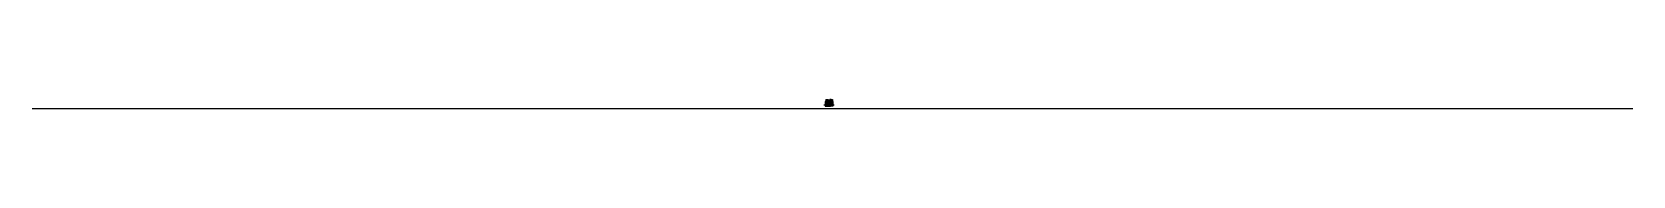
# Model space of a CAD drawing. Extents: x -17689 to 423279, y 41 to 241.
# Drawn here: x -17689 to 18052, y 41 to 241 of the extents above; entities outside this region: 1.
import ezdxf

# ---------------------------------------------------------------- set-up
doc = ezdxf.new("R2010")
doc.units = 0
doc.layers.add('Layer_2', color=7, linetype='CONTINUOUS')

msp = doc.modelspace()

# ---------------------------------------------------------------- linework, layer by layer
at = {"layer": 'Layer_2', "color": 5}
for points in [[(-17689.259416, 40.688509), (18051.677404, 40.688509)], [(-11.166255, 118.784216), (15.700569, 118.784216)], [(15.974712, 188.366424), (55.623077, 188.366424)], [(16.054259, 143.098065), (20.781969, 143.098065)], [(16.094139, 131.244016), (20.821849, 131.244016)], [(16.116353, 91.940537), (72.673663, 92.345477)], [(16.119789, 133.607516), (20.847499, 133.607516)], [(16.137489, 161.866445), (20.865199, 161.866445)], [(16.162909, 145.320085), (20.890619, 145.320085)], [(16.191829, 147.633535), (20.919539, 147.633535)], [(16.203019, 152.375895), (20.930729, 152.375895)], [(16.206279, 171.072385), (20.933989, 171.072385)], [(16.220349, 140.469026), (20.948059, 140.469026)], [(16.228439, 135.829516), (20.956149, 135.829516)], [(16.246139, 164.088455), (20.973849, 164.088455)], [(16.257359, 138.142966), (20.985069, 138.142966)], [(16.275059, 166.401905), (21.002769, 166.401905)], [(16.300479, 149.855535), (21.028189, 149.855535)], [(16.303579, 159.237405), (21.031289, 159.237405)], [(16.311669, 154.597905), (21.039379, 154.597905)], [(16.314929, 173.294394), (21.042639, 173.294394)], [(16.335561, 127.882736), (72.812267, 128.287676)], [(16.340589, 156.911355), (21.068299, 156.911355)], [(16.343849, 175.607844), (21.071559, 175.607844)], [(16.383709, 168.623925), (21.111419, 168.623925)], [(16.972045, 181.369244), (16.972045, 178.477274)], [(30.799004, 219.498439), (18.929166, 190.243483), (18.929166, 190.243483)], [(18.929166, 190.243483), (54.142664, 190.243483)], [(20.423373, 181.369244), (20.423373, 178.477274)], [(21.068299, 156.382185), (46.678244, 156.382185)], [(21.601655, 181.369244), (21.601655, 178.477274)], [(25.052983, 181.369244), (25.052983, 178.477274)], [(26.231265, 181.369244), (26.231265, 178.477274)], [(29.238959, 170.143112), (29.238959, 158.557542), (40.679811, 158.487418)], [(29.682593, 181.369244), (29.682593, 178.477274)], [(29.70025, 237.779985), (55.134135, 237.779985)], [(30.781401, 191.709164), (46.907794, 191.709164)], [(30.799004, 219.498439), (54.396033, 219.498439)], [(30.860873, 181.369244), (30.860873, 178.477274)], [(34.312201, 181.369244), (34.312201, 178.477274)], [(35.490483, 181.369244), (35.490483, 178.477274)], [(38.941812, 181.369244), (38.941812, 178.477274)], [(40.120093, 181.369244), (40.120093, 178.477274)], [(40.679811, 170.098897), (40.679811, 158.487418)], [(43.571422, 181.369244), (43.571422, 178.477274)], [(44.749701, 181.369244), (44.749701, 178.477274)], [(46.391914, 142.568895), (51.119624, 142.568895)], [(46.431794, 130.714846), (51.159504, 130.714846)], [(46.457444, 133.078336), (51.185154, 133.078336)], [(46.475144, 161.337275), (51.202854, 161.337275)], [(46.500564, 144.790905), (51.228274, 144.790905)], [(46.529484, 147.104355), (51.257194, 147.104355)], [(46.540674, 151.846725), (51.268384, 151.846725)], [(46.543934, 170.543205), (51.271644, 170.543205)], [(46.558004, 139.939856), (51.285714, 139.939856)], [(46.566094, 135.300346), (51.293804, 135.300346)], [(46.583794, 163.559285), (51.311504, 163.559285)], [(46.595014, 137.613796), (51.322724, 137.613796)], [(46.612714, 165.872735), (51.340424, 165.872735)], [(46.638134, 149.326365), (51.365844, 149.326365)], [(46.641234, 158.708235), (51.368944, 158.708235)], [(46.649324, 154.068735), (51.377034, 154.068735)], [(46.652584, 172.765214), (51.380294, 172.765214)], [(46.678244, 156.382185), (51.405954, 156.382185)], [(46.681504, 175.078664), (51.409214, 175.078664)], [(46.721364, 168.094745), (51.449074, 168.094745)], [(46.790154, 177.300674), (51.517864, 177.300674)], [(48.201028, 181.369244), (48.201028, 178.477274)], [(49.37931, 181.369244), (49.37931, 178.477274)], [(52.061204, 156.353575), (156.069155, 156.353575)], [(52.830638, 181.369244), (52.830638, 178.477274)], [(53.662549, 146.484538), (53.662549, 130.52707), (65.009599, 130.430484)], [(53.723915, 169.104008), (53.723915, 156.532737), (66.399264, 156.456646)], [(54.00892, 181.369244), (54.00892, 178.477274)], [(54.490045, 219.498632), (54.151086, 190.276442)], [(54.238408, 168.635412), (54.238408, 157.049842), (65.67926, 156.979718)], [(54.788253, 146.087226), (54.788253, 131.889231), (64.008483, 131.803294)], [(55.710144, 195.932584), (85.990642, 195.932584)], [(55.962882, 240.957736), (86.782053, 240.957736)], [(57.460248, 181.369244), (57.460248, 178.477274)], [(58.638529, 181.369244), (58.638529, 178.477274)], [(62.089857, 181.369244), (62.089857, 178.477274)], [(63.268139, 181.369244), (63.268139, 178.477274)], [(64.008483, 146.033041), (64.008483, 131.803294)], [(65.009599, 146.423638), (65.009599, 130.430484)], [(65.67926, 168.591197), (65.67926, 156.979718)], [(66.399264, 169.056031), (66.399264, 156.456646)], [(66.719468, 181.369244), (66.719468, 178.477274)], [(67.897749, 181.369244), (67.897749, 178.477274)], [(70.294298, 146.655038), (70.294298, 130.69757), (81.641349, 130.600984)], [(71.176057, 169.108808), (71.176057, 156.537537), (83.851405, 156.461446)], [(71.349078, 181.369244), (71.349078, 178.477274)], [(71.419953, 146.257826), (71.419953, 132.059831), (80.640182, 131.973894)], [(71.881558, 168.575912), (71.881558, 156.990342), (83.322409, 156.920218)], [(72.527365, 181.369244), (72.527365, 178.477274)], [(72.673664, 92.345467), (134.664886, 92.345467)], [(72.812267, 128.287666), (134.715146, 128.287666)], [(75.978692, 181.369244), (75.978692, 178.477274)], [(77.156974, 181.369244), (77.156974, 178.477274)], [(80.608302, 181.369244), (80.608302, 178.477274)], [(80.640182, 146.203641), (80.640182, 131.973894)], [(81.641349, 146.594138), (81.641349, 130.600984)], [(81.786584, 181.369244), (81.786584, 178.477274)], [(83.322409, 168.531697), (83.322409, 156.920218)], [(83.851405, 169.060831), (83.851405, 156.461446)], [(85.237913, 181.369244), (85.237913, 178.477274)], [(85.796952, 188.307684), (119.717866, 188.307684)], [(86.416203, 181.369244), (86.416203, 178.477274)], [(88.587056, 169.081808), (88.587056, 156.510537), (101.262405, 156.434446)], [(88.716697, 146.398038), (88.716697, 130.44057), (100.063748, 130.343984)], [(89.292557, 168.548812), (89.292557, 156.963242), (100.733409, 156.893118)], [(89.842452, 146.000726), (89.842452, 131.802731), (99.062681, 131.716794)], [(89.867532, 181.369244), (89.867532, 178.477274)], [(91.045813, 181.369244), (91.045813, 178.477274)], [(94.497142, 181.369244), (94.497142, 178.477274)], [(95.675424, 181.369244), (95.675424, 178.477274)], [(97.127207, 237.51775), (109.889536, 237.51775)], [(98.276547, 209.177118), (98.276547, 208.309697)], [(98.354517, 203.957975), (98.354517, 203.056442)], [(99.062681, 145.946541), (99.062681, 131.716794)], [(99.126752, 181.369244), (99.126752, 178.477274)], [(100.063748, 146.337138), (100.063748, 130.343984)], [(100.305037, 181.369254), (100.305037, 178.477284)], [(100.733409, 168.504597), (100.733409, 156.893118)], [(101.262405, 169.033831), (101.262405, 156.434446)], [(103.756367, 181.369254), (103.756367, 178.477284)], [(104.934647, 181.369254), (104.934647, 178.477284)], [(105.736455, 169.044308), (105.736455, 156.473037), (118.411804, 156.396946)], [(106.166176, 202.768927), (106.166176, 209.435394), (106.882536, 209.435394)], [(107.023856, 205.751294), (107.023856, 202.768927), (106.166176, 202.768927)], [(106.441957, 168.511312), (106.441957, 156.925742), (117.882808, 156.855618)], [(107.023776, 208.636199), (107.023856, 206.55049)], [(107.023856, 206.55049), (107.062756, 206.55049)], [(107.177597, 146.350338), (107.177597, 130.39287), (118.524647, 130.296284)], [(108.861026, 204.138281), (109.168036, 202.768927), (108.271376, 202.768927), (108.013096, 203.918989)], [(108.303251, 145.953026), (108.303251, 131.755031), (117.523481, 131.669094)], [(108.385976, 181.369254), (108.385976, 178.477284)], [(109.564256, 181.369254), (109.564256, 178.477284)], [(113.015586, 181.369254), (113.015586, 178.477284)], [(114.193876, 181.369274), (114.193876, 178.477304)], [(117.523481, 145.898841), (117.523481, 131.669094)], [(117.645206, 181.369274), (117.645206, 178.477304)], [(117.882808, 168.467097), (117.882808, 156.855618)], [(118.411804, 168.996331), (118.411804, 156.396946)], [(118.524647, 146.289438), (118.524647, 130.296284)], [(118.823486, 181.369274), (118.823486, 178.477304)], [(120.315806, 195.936424), (151.006495, 195.936424)], [(151.773095, 240.957736), (121.707196, 240.957736)], [(122.274816, 181.369274), (122.274816, 178.477304)], [(123.147555, 169.071308), (123.147555, 156.500037), (135.822904, 156.423946)], [(123.453096, 181.369274), (123.453096, 178.477304)], [(123.853056, 168.538412), (123.853056, 156.952842), (135.293908, 156.882718)], [(125.600096, 146.436838), (125.600096, 130.47937), (136.947147, 130.382784)], [(126.725851, 146.039526), (126.725851, 131.841531), (135.94608, 131.755594)], [(126.904426, 181.369274), (126.904426, 178.477304)], [(128.082716, 181.369274), (128.082716, 178.477304)], [(131.534046, 181.369274), (131.534046, 178.477304)], [(132.712326, 181.369274), (132.712326, 178.477304)], [(191.228874, 91.955257), (191.228854, 91.940457), (134.664876, 92.345437)], [(191.198514, 127.897456), (191.198504, 127.882656), (134.715136, 128.287636)], [(135.293908, 168.494197), (135.293908, 156.882718)], [(135.822904, 169.023331), (135.822904, 156.423946)], [(135.94608, 145.985341), (135.94608, 131.755594)], [(136.163656, 181.369274), (136.163656, 178.477304)], [(136.947147, 146.375938), (136.947147, 130.382784)], [(137.341935, 181.369274), (137.341935, 178.477304)], [(140.790754, 169.130808), (140.790754, 156.559537), (153.466103, 156.483446)], [(140.793265, 181.369274), (140.793265, 178.477304)], [(141.496255, 168.597812), (141.496255, 157.012242), (152.937107, 156.942118)], [(141.971535, 181.369274), (141.971535, 178.477304)], [(142.231796, 146.436838), (142.231796, 130.47937), (153.578846, 130.382784)], [(143.35715, 146.039526), (143.35715, 131.841531), (152.57738, 131.755594)], [(145.422865, 181.369274), (145.422865, 178.477304)], [(146.601145, 181.369274), (146.601145, 178.477304)], [(150.052475, 181.369274), (150.052475, 178.477304)], [(151.230755, 181.369274), (151.230755, 178.477304)], [(151.715495, 188.366424), (191.363864, 188.366424)], [(152.016855, 237.779983), (178.359884, 237.779983)], [(152.57738, 145.985341), (152.57738, 131.755594)], [(152.903818, 219.586912), (153.242777, 190.364722)], [(152.937107, 168.553597), (152.937107, 156.942118)], [(176.594859, 219.586719), (152.99783, 219.586719)], [(188.464697, 190.331763), (153.251199, 190.331763)], [(153.466103, 169.082831), (153.466103, 156.483446)], [(153.578846, 146.375938), (153.578846, 130.382784)], [(154.682085, 181.369274), (154.682085, 178.477304)], [(155.782825, 142.011116), (160.510535, 142.011116)], [(155.822705, 130.157066), (160.550415, 130.157066)], [(155.848355, 132.520556), (160.576065, 132.520556)], [(155.860365, 181.369274), (155.860365, 178.477304)], [(155.866055, 160.779495), (160.593765, 160.779495)], [(155.891475, 144.233125), (160.619185, 144.233125)], [(155.920395, 146.546575), (160.648105, 146.546575)], [(155.931585, 151.288945), (160.659295, 151.288945)], [(155.934845, 169.985425), (160.662555, 169.985425)], [(155.948915, 139.382076), (160.676625, 139.382076)], [(155.957005, 134.742566), (160.684715, 134.742566)], [(155.974705, 163.001505), (160.702415, 163.001505)], [(155.985925, 137.056016), (160.713635, 137.056016)], [(156.003625, 165.314955), (160.731335, 165.314955)], [(156.029045, 148.768585), (160.756755, 148.768585)], [(156.032145, 158.150455), (160.759855, 158.150455)], [(156.040235, 153.510955), (160.767945, 153.510955)], [(156.043495, 172.207435), (160.771205, 172.207435)], [(156.069155, 155.824405), (160.796865, 155.824405)], [(156.072415, 174.520884), (160.800125, 174.520884)], [(156.112275, 167.536965), (160.839985, 167.536965)], [(156.181065, 176.742894), (160.908775, 176.742894)], [(159.311695, 181.369274), (159.311695, 178.477304)], [(160.489975, 181.369274), (160.489975, 178.477304)], [(161.322795, 193.448944), (177.449194, 193.448944)], [(185.499614, 156.197765), (185.499944, 156.181965), (161.342125, 156.118965)], [(163.941305, 181.369274), (163.941305, 178.477304)], [(165.119585, 181.369274), (165.119585, 178.477304)], [(177.936034, 170.035412), (177.936034, 158.449842), (166.495182, 158.379718)], [(166.495182, 169.991197), (166.495182, 158.379718)], [(168.570914, 181.369274), (168.570914, 178.477304)], [(169.749184, 181.369274), (169.749184, 178.477304)], [(173.200504, 181.369274), (173.200504, 178.477304)], [(174.378794, 181.369274), (174.378794, 178.477304)], [(176.594859, 219.586719), (188.464697, 190.331763), (188.464697, 190.331763)], [(177.830114, 181.369274), (177.830114, 178.477304)], [(179.008404, 181.369274), (179.008404, 178.477304)], [(179.008404, 181.369274), (179.008404, 178.477304)], [(182.459724, 181.369274), (182.459724, 178.477304)], [(182.459734, 181.369274), (182.459734, 178.477304)], [(183.638014, 181.369274), (183.638014, 178.477304)], [(185.213284, 142.042586), (189.940994, 142.042586)], [(185.253164, 130.188536), (189.980874, 130.188536)], [(185.278814, 132.552026), (190.006524, 132.552026)], [(185.296514, 160.810965), (190.024224, 160.810965)], [(185.321934, 144.264595), (190.049644, 144.264595)], [(185.350854, 146.578045), (190.078564, 146.578045)], [(185.362044, 151.320415), (190.089754, 151.320415)], [(185.365304, 170.016895), (190.093014, 170.016895)], [(185.379374, 139.413546), (190.107084, 139.413546)], [(185.387464, 134.774036), (190.115174, 134.774036)], [(185.405164, 163.032975), (190.132874, 163.032975)], [(185.416384, 137.087486), (190.144094, 137.087486)], [(185.434084, 165.346425), (190.161794, 165.346425)], [(185.459504, 148.800055), (190.187214, 148.800055)], [(185.462604, 158.181925), (190.190314, 158.181925)], [(185.470694, 153.542425), (190.198404, 153.542425)], [(185.473954, 172.238905), (190.201664, 172.238905)], [(185.499614, 155.855875), (190.227324, 155.855875)], [(185.502874, 174.552354), (190.230584, 174.552354)], [(185.542734, 167.568435), (190.270444, 167.568435)], [(185.611524, 176.774364), (190.339234, 176.774364)], [(187.089344, 181.369274), (187.089344, 178.477304)], [(188.267624, 181.369274), (188.267624, 178.477304)], [(190.830434, 119.108996), (217.697423, 119.108996)], [(190.886594, 181.369274), (190.886594, 178.477304)], [(386544.667245, 119.073906), (423279.466033, 119.073906)]]:
    msp.add_lwpolyline(points, dxfattribs=at)
at = {"layer": 'Layer_2', "color": 7}
for points in [[(29.339465, 221.305812), (15.974712, 188.366424), (15.974712, 188.366424)], [(15.974712, 188.366424), (15.974712, 181.940534)], [(15.975074, 181.941414), (16.109346, 92.193857), (16.115946, 92.193907)], [(19.324562, 120.2961), (19.324562, 97.62336), (30.943149, 97.486128)], [(27.508689, 145.516466), (27.508689, 133.011508), (32.615677, 132.935819)], [(29.70025, 237.779985), (29.339465, 221.305812)], [(30.160489, 169.414155), (33.644742, 169.414155), (33.644739, 171.806765)], [(30.160489, 167.406585), (30.160489, 159.586085), (33.733893, 159.564185)], [(30.206087, 167.410655), (33.69034, 167.410655), (33.69034, 159.594635)], [(30.943149, 120.209572), (30.943149, 97.486128)], [(32.615677, 145.468742), (32.615677, 132.935819)], [(34.444362, 120.2961), (34.444362, 97.62336), (46.062949, 97.486128)], [(35.639628, 145.440777), (35.639628, 132.935819), (40.746615, 132.86013)], [(36.206199, 205.149345), (36.206199, 193.968482), (41.313187, 193.900807)], [(39.71367, 167.358305), (36.229417, 167.358305), (36.229417, 159.542285)], [(39.713671, 167.358305), (36.229418, 167.358305), (36.229418, 159.542285), (39.865781, 159.526585)], [(39.865781, 169.376645), (36.381528, 169.376645), (36.381531, 171.700515)], [(39.865781, 167.404155), (39.865781, 159.526605)], [(40.746615, 145.393053), (40.746615, 132.86013)], [(41.313187, 205.106674), (41.313187, 193.900807)], [(46.062949, 120.209572), (46.062949, 97.486128)], [(51.732811, 120.2096), (51.732811, 97.53686), (63.351398, 97.399628)], [(55.159979, 167.906447), (58.644232, 167.906447), (58.644229, 170.299055)], [(55.159979, 165.898876), (55.159979, 158.07838), (58.733383, 158.056473)], [(55.205577, 165.902945), (58.68983, 165.902945), (58.68983, 158.086925)], [(55.441553, 240.757074), (56.0143, 221.305812)], [(56.014208, 221.306029), (55.63256, 188.403534)], [(55.870958, 139.744066), (58.608855, 139.744066), (58.608855, 143.969955), (55.670624, 143.969955)], [(55.765102, 144.125502), (55.765102, 139.77185)], [(55.765102, 137.97354), (55.765102, 132.8494), (58.587164, 132.819666)], [(55.816286, 145.676765), (58.608854, 145.676765), (58.608854, 148.389965)], [(58.62003, 132.734416), (58.62003, 138.031406), (55.853825, 138.031406)], [(60.092104, 132.706186), (60.092104, 138.003176), (62.858309, 138.003176)], [(62.852834, 139.715836), (60.103279, 139.715836), (60.103279, 143.941725), (63.054021, 143.941725)], [(63.031919, 145.648535), (60.10328, 145.648535), (60.10328, 148.361735)], [(60.139016, 132.803315), (62.948682, 132.773698)], [(64.71316, 165.850595), (61.228907, 165.850595), (61.228907, 158.034575)], [(64.713161, 165.850595), (61.228908, 165.850595), (61.228908, 158.034575), (64.865271, 158.018875)], [(64.865271, 167.868937), (61.381018, 167.868937), (61.381021, 170.192809)], [(62.948682, 143.979545), (62.948682, 139.742994)], [(62.948682, 138.000414), (62.948682, 132.773721)], [(63.351398, 120.123072), (63.351398, 97.399628)], [(64.865271, 165.896447), (64.865271, 158.018897)], [(69.120461, 120.2096), (69.120461, 97.53686), (80.739048, 97.399628)], [(72.502662, 139.914576), (75.240559, 139.914576), (75.240559, 144.140465), (72.302328, 144.140465)], [(72.396806, 144.296015), (72.396806, 139.942356)], [(72.396806, 138.144046), (72.396806, 133.019906), (75.218868, 132.990206)], [(72.44799, 145.847275), (75.240558, 145.847275), (75.240558, 148.560475)], [(75.251734, 132.904926), (75.251734, 138.201916), (72.485529, 138.201916)], [(72.803132, 167.846955), (76.287384, 167.846955), (76.287381, 170.239565)], [(72.803132, 165.839385), (72.803132, 158.018885), (76.376535, 157.996985)], [(72.84873, 165.843455), (76.332982, 165.843455), (76.332982, 158.027435)], [(76.723807, 132.876696), (76.723807, 138.173686), (79.490012, 138.173686)], [(79.484537, 139.886346), (76.734982, 139.886346), (76.734982, 144.112235), (79.685724, 144.112235)], [(79.663622, 145.819045), (76.734983, 145.819045), (76.734983, 148.532245)], [(76.77072, 132.973826), (79.580386, 132.944226)], [(82.356312, 165.791105), (78.872059, 165.791105), (78.872059, 157.975085)], [(82.356313, 165.791105), (78.87206, 165.791105), (78.87206, 157.975085), (82.508423, 157.959385)], [(82.508423, 167.809445), (79.02417, 167.809445), (79.024173, 170.133315)], [(79.580386, 144.150055), (79.580386, 139.913506)], [(79.580386, 138.170926), (79.580386, 132.944226)], [(80.739048, 120.123072), (80.739048, 97.399628)], [(82.508423, 165.836955), (82.508423, 157.959405)], [(86.17892, 212.979588), (85.797087, 188.060584)], [(86.558757, 224.483562), (86.178255, 212.980271)], [(86.204277, 240.602534), (86.558757, 224.483562)], [(86.78696, 120.1231), (86.78696, 97.45036), (98.405547, 97.313128)], [(90.214164, 167.819925), (93.698417, 167.819925), (93.698414, 170.212535)], [(90.214164, 165.812355), (90.214164, 157.991865), (93.787568, 157.969965)], [(90.259762, 165.816425), (93.744015, 165.816425), (93.744015, 158.000405)], [(90.925143, 139.657556), (93.66304, 139.657556), (93.66304, 143.883445), (90.724809, 143.883445)], [(90.819287, 144.038995), (90.819287, 139.685336)], [(90.819287, 137.887026), (90.819287, 132.762886), (93.641349, 132.733186)], [(90.870471, 145.590255), (93.663039, 145.590255), (93.663039, 148.303455)], [(93.674215, 132.647906), (93.674215, 137.944896), (90.90801, 137.944896)], [(96.954592, 221.043577), (94.653768, 220.739465)], [(95.146289, 132.619676), (95.146289, 137.916666), (97.912494, 137.916666)], [(97.907019, 139.629326), (95.157464, 139.629326), (95.157464, 143.855215), (98.108206, 143.855215)], [(98.086104, 145.562025), (95.157465, 145.562025), (95.157465, 148.275225)], [(95.193201, 132.716806), (98.002867, 132.687206)], [(99.767345, 165.764075), (96.283092, 165.764075), (96.283092, 157.948055)], [(99.767346, 165.764075), (96.283093, 165.764075), (96.283093, 157.948055), (99.919456, 157.932355)], [(99.919456, 167.782415), (96.435203, 167.782415), (96.435206, 170.106295)], [(97.127207, 237.51775), (96.954592, 221.043577)], [(98.002867, 143.893035), (98.002867, 139.656486)], [(98.002867, 137.913906), (98.002867, 132.687206)], [(98.405547, 120.036572), (98.405547, 97.313128)], [(99.919456, 165.809925), (99.919456, 157.932375)], [(107.363576, 167.782415), (110.847826, 167.782415), (110.847826, 170.175025)], [(107.363576, 165.774845), (107.363576, 157.954345), (110.936976, 157.932445)], [(107.409176, 165.778915), (110.893426, 165.778915), (110.893426, 157.962895)], [(120.496533, 120.1231), (120.496533, 97.45036), (108.877946, 97.313128)], [(108.877946, 120.036572), (108.877946, 97.313128)], [(109.385956, 139.609836), (112.123846, 139.609836), (112.123846, 143.835725), (109.185616, 143.835725)], [(109.280096, 143.991275), (109.280096, 139.637626)], [(109.280096, 137.839316), (109.280096, 132.715176), (112.102156, 132.685476)], [(109.331276, 145.542535), (112.123846, 145.542535), (112.123846, 148.255735)], [(112.135026, 132.600186), (112.135026, 137.897176), (109.368816, 137.897176)], [(109.442896, 237.162549), (109.716926, 221.043577)], [(116.916756, 165.726565), (113.432506, 165.726565), (113.432506, 157.910545)], [(116.916756, 165.726565), (113.432506, 165.726565), (113.432506, 157.910545), (117.068866, 157.894845)], [(117.068866, 167.744905), (113.584616, 167.744905), (113.584616, 170.068775)], [(113.607096, 132.571956), (113.607096, 137.868946), (116.373306, 137.868946)], [(116.546916, 145.514305), (113.618276, 145.514305), (113.618276, 148.227505)], [(116.367826, 139.581606), (113.618276, 139.581606), (113.618276, 143.807495), (116.569016, 143.807495)], [(113.654016, 132.669086), (116.463676, 132.639486)], [(116.463676, 143.845315), (116.463676, 139.608766)], [(116.463676, 137.866186), (116.463676, 132.639496)], [(117.068866, 165.772415), (117.068866, 157.894865)], [(120.543686, 212.788549), (120.161826, 188.056614)], [(120.923476, 224.292562), (120.542976, 212.789271)], [(121.707146, 240.957783), (121.352766, 224.650379)], [(124.774646, 167.809445), (128.258896, 167.809445), (128.258896, 170.202055)], [(124.774646, 165.801875), (124.774646, 157.981385), (128.348046, 157.959485)], [(124.820246, 165.805945), (128.304496, 165.805945), (128.304496, 157.989925)], [(138.162532, 120.2096), (138.162532, 97.53686), (126.543945, 97.399628)], [(126.543945, 120.123072), (126.543945, 97.399628)], [(127.808536, 139.696346), (130.546436, 139.696346), (130.546436, 143.922235), (127.608206, 143.922235)], [(127.702686, 144.077775), (127.702686, 139.724126)], [(127.702686, 137.925816), (127.702686, 132.801676), (130.524746, 132.771976)], [(127.753866, 145.629045), (130.546436, 145.629045), (130.546436, 148.342245)], [(130.557606, 132.686696), (130.557606, 137.983686), (127.791406, 137.983686)], [(134.327826, 165.753595), (130.843576, 165.753595), (130.843576, 157.937575)], [(134.327826, 165.753595), (130.843576, 165.753595), (130.843576, 157.937575), (134.479936, 157.921875)], [(134.479936, 167.771935), (130.995686, 167.771935), (130.995686, 170.095815)], [(132.029686, 132.658466), (132.029686, 137.955456), (134.795886, 137.955456)], [(134.969496, 145.600815), (132.040856, 145.600815), (132.040856, 148.314015)], [(134.790416, 139.668116), (132.040856, 139.668116), (132.040856, 143.894005), (134.991606, 143.894005)], [(132.076596, 132.755596), (134.886266, 132.725996)], [(134.479936, 165.799445), (134.479936, 157.921895)], [(134.886266, 143.931825), (134.886266, 139.695276)], [(134.886266, 137.952696), (134.886266, 132.725996)], [(142.417805, 167.868935), (145.902055, 167.868935), (145.902055, 170.261545)], [(142.417805, 165.861365), (142.417805, 158.040865), (145.991205, 158.018965)], [(142.463405, 165.865425), (145.947655, 165.865425), (145.947655, 158.049415)], [(155.550532, 120.2096), (155.550532, 97.53686), (143.931945, 97.399628)], [(143.931945, 120.123072), (143.931945, 97.399628)], [(144.440245, 139.696346), (147.178135, 139.696346), (147.178135, 143.922235), (144.239905, 143.922235)], [(144.334385, 144.077775), (144.334385, 139.724126)], [(144.334385, 137.925816), (144.334385, 132.801676), (147.156445, 132.771976)], [(144.385575, 145.629045), (147.178135, 145.629045), (147.178135, 148.342245)], [(147.189315, 132.686696), (147.189315, 137.983686), (144.423105, 137.983686)], [(151.970985, 165.813075), (148.486735, 165.813075), (148.486735, 157.997065)], [(151.970985, 165.813075), (148.486735, 165.813075), (148.486735, 157.997065), (152.123095, 157.981365)], [(152.123095, 167.831425), (148.638845, 167.831425), (148.638845, 170.155295)], [(148.661385, 132.658466), (148.661385, 137.955456), (151.427595, 137.955456)], [(151.601205, 145.600815), (148.672565, 145.600815), (148.672565, 148.314015)], [(151.422115, 139.668116), (148.672565, 139.668116), (148.672565, 143.894005), (151.623305, 143.894005)], [(148.708305, 132.755596), (151.517965, 132.725996)], [(151.517965, 143.931825), (151.517965, 139.695276)], [(151.517965, 137.952696), (151.517965, 132.725996)], [(151.656075, 240.746311), (151.656075, 221.30581)], [(151.656075, 221.305812), (151.715475, 188.366424)], [(152.123095, 165.858935), (152.123095, 157.981385)], [(172.838531, 120.2961), (172.838531, 97.62336), (161.219944, 97.486128)], [(161.219944, 120.209572), (161.219944, 97.486128)], [(171.643276, 145.440777), (171.643276, 132.935819), (166.536288, 132.86013)], [(166.536288, 145.393053), (166.536288, 132.86013)], [(171.920194, 206.984254), (171.920194, 195.803392), (166.813207, 195.735717)], [(166.813207, 206.941584), (166.813207, 195.735717)], [(167.309574, 169.269005), (170.793824, 169.269005), (170.793824, 171.592875)], [(167.309574, 167.296515), (167.309574, 159.418965)], [(167.461684, 167.250665), (170.945934, 167.250665), (170.945934, 159.434645), (167.309574, 159.418945)], [(167.461684, 167.250665), (170.945934, 167.250665), (170.945934, 159.434645)], [(177.014864, 167.298945), (177.014864, 159.478445), (173.441464, 159.456545)], [(176.969264, 167.303015), (173.485014, 167.303015), (173.485014, 159.486995)], [(177.014864, 169.306515), (173.530614, 169.306515), (173.530614, 171.699125)], [(179.774214, 145.516466), (179.774214, 133.011508), (174.667226, 132.935819)], [(174.667226, 145.468742), (174.667226, 132.935819)], [(187.958454, 120.296346), (187.958454, 97.623637), (176.339854, 97.486407)], [(176.339854, 120.209816), (176.339854, 97.486407)], [(177.999104, 237.779988), (177.999104, 221.305809)], [(177.999104, 221.305808), (191.363864, 188.366424)], [(191.363854, 181.940534), (191.363854, 181.940534), (191.228874, 91.955257)], [(191.266624, 181.940534), (191.363824, 188.366424)]]:
    msp.add_lwpolyline(points, dxfattribs=at)
at = {"layer": 'Layer_2', "color": 1}
for points in [[(15.974712, 182.469704), (191.266624, 182.469704)], [(29.339465, 221.305812), (55.908358, 221.305812)], [(56.414573, 224.483562), (86.493197, 224.483562)], [(96.954592, 221.043577), (109.666246, 221.043577)], [(151.204385, 224.480816), (121.125756, 224.480816)], [(177.999044, 221.305808), (151.430145, 221.305808)]]:
    msp.add_lwpolyline(points, dxfattribs=at)
at = {"layer": 'Layer_2', "color": 5}
for points in [[(70.6854, 216.50081)], [(70.714773, 216.040122)], [(91.332309, 202.681211), (90.104275, 209.435394), (91.005808, 209.435394), (91.634444, 204.942351), (92.253333, 209.435394), (93.149994, 209.435394), (91.92196, 202.681211)], [(93.802995, 202.768927), (93.802995, 209.435394), (94.66067, 209.435394), (94.66067, 202.768927)], [(98.354517, 203.957975)], [(99.670267, 202.768927), (99.670267, 208.636199), (98.642033, 208.636199), (98.642033, 209.435394), (101.556177, 209.435394), (101.556177, 208.636199), (100.532817, 208.636199), (100.532817, 202.768927)], [(103.441837, 208.728788)], [(103.451837, 202.681211)], [(109.782046, 202.768927), (109.782046, 209.435394), (110.639726, 209.435394), (110.639726, 202.768927)], [(111.268366, 202.768927), (112.525636, 209.47438), (113.417416, 209.47438), (114.664946, 202.768927), (113.836516, 202.768927), (113.597726, 204.24549), (112.359946, 204.24549), (112.096796, 202.768927)], [(112.486646, 205.044687), (113.446666, 205.044687), (112.978846, 207.837002), (112.954546, 207.837002)], [(137.410545, 216.789285)], [(137.439925, 216.328597)]]:
    msp.add_lwpolyline(points, close=True, dxfattribs=at)
at = {"layer": 'Layer_2', "color": 7}
for points in [[(70.742079, 215.248573)], [(137.467235, 215.537048)]]:
    msp.add_lwpolyline(points, close=True, dxfattribs=at)
for points, knots in [([(19.324562, 120.2961), (20.053491, 122.348535), (21.463615, 126.319006), (29.042533, 126.133541), (30.302155, 122.207475), (30.943149, 120.209585)], [0, 0, 0, 0, 5.968283, 11.545745, 17.324864, 17.324864, 17.324864, 17.324864]), ([(27.508689, 145.516466), (27.762205, 146.671183), (28.215031, 148.733721), (32.012908, 148.61022), (32.400924, 146.587987), (32.615677, 145.468749)], [0, 0, 0, 0, 3.118913, 5.570957, 8.610193, 8.610193, 8.610193, 8.610193]), ([(30.160489, 169.414155), (30.295226, 169.828383), (30.586947, 170.725239), (32.023415, 171.453028), (33.06839, 171.65407), (33.636685, 171.763405)], [0, 0, 0, 0, 1.262004, 2.732398, 4.485393, 4.485393, 4.485393, 4.485393]), ([(34.444362, 120.2961), (35.17329, 122.348535), (36.583415, 126.319006), (44.162333, 126.133541), (45.421955, 122.207475), (46.062949, 120.209585)], [0, 0, 0, 0, 5.968283, 11.545745, 17.324864, 17.324864, 17.324864, 17.324864]), ([(35.639628, 145.440777), (35.893143, 146.595493), (36.345969, 148.658032), (40.143847, 148.534531), (40.531862, 146.512297), (40.746615, 145.39306)], [0, 0, 0, 0, 3.118913, 5.570957, 8.610193, 8.610193, 8.610193, 8.610193]), ([(36.206199, 205.149345), (36.495497, 206.171426), (37.033045, 208.070572), (40.59068, 207.969371), (41.062594, 206.09957), (41.313187, 205.106681)], [0, 0, 0, 0, 2.857183, 5.308978, 8.085043, 8.085043, 8.085043, 8.085043]), ([(36.413529, 171.756255), (36.998642, 171.640883), (38.061942, 171.431225), (39.532031, 170.699467), (39.761882, 169.788454), (39.865781, 169.376655)], [0, 0, 0, 0, 1.813325, 3.295275, 4.517726, 4.517726, 4.517726, 4.517726]), ([(51.732811, 120.2096), (52.46174, 122.262035), (53.871864, 126.232506), (61.450782, 126.047041), (62.710404, 122.120975), (63.351398, 120.123085)], [0, 0, 0, 0, 5.968283, 11.545745, 17.324864, 17.324864, 17.324864, 17.324864]), ([(55.159979, 167.906447), (55.294715, 168.320675), (55.586437, 169.217533), (57.022906, 169.94532), (58.06788, 170.146365), (58.636175, 170.255701)], [0, 0, 0, 0, 1.262005, 2.732399, 4.485395, 4.485395, 4.485395, 4.485395]), ([(55.765102, 145.354346), (55.854074, 145.892367), (56.023187, 146.915003), (57.18984, 148.022512), (58.133977, 148.271577), (58.610317, 148.397237)], [0, 0, 0, 0, 1.598919, 3.039119, 4.505623, 4.505623, 4.505623, 4.505623]), ([(60.147377, 148.385532), (60.634785, 148.249925), (61.590962, 147.983899), (62.761979, 146.861861), (62.884923, 145.837757), (62.948682, 145.306647)], [0, 0, 0, 0, 1.508487, 2.959287, 4.52226, 4.52226, 4.52226, 4.52226]), ([(61.413019, 170.248552), (61.998132, 170.133179), (63.061432, 169.923518), (64.53152, 169.191761), (64.761372, 168.280748), (64.865271, 167.86895)], [0, 0, 0, 0, 1.813325, 3.295275, 4.517724, 4.517724, 4.517724, 4.517724]), ([(70.742079, 215.248573), (70.477535, 215.218129), (69.953317, 215.157801), (69.28502, 214.694827), (68.837045, 214.032568), (68.680862, 213.243459), (68.837775, 212.457008), (69.284225, 211.788861), (69.953757, 211.343798), (70.741839, 211.187449), (71.530963, 211.343043), (72.199454, 211.78975), (72.646278, 212.456243), (72.786281, 213.156849), (72.70492, 213.768764), (72.50195, 214.257758), (72.179053, 214.67836), (71.758015, 214.99833), (71.267996, 215.208607), (70.917886, 215.235213), (70.742079, 215.248573)], [0, 0, 0, 0, 0.788555, 1.562596, 2.349992, 3.136903, 3.909803, 4.697195, 5.485271, 6.259785, 7.048341, 7.836414, 8.609787, 9.3967, 9.921477, 10.442063, 10.967259, 11.492763, 12.014182, 12.540105, 12.540105, 12.540105, 12.540105]), ([(69.120461, 120.2096), (69.849389, 122.262035), (71.259514, 126.232506), (78.838432, 126.047041), (80.098053, 122.120975), (80.739048, 120.123085)], [0, 0, 0, 0, 5.968283, 11.545745, 17.324864, 17.324864, 17.324864, 17.324864]), ([(72.396806, 145.524855), (72.485778, 146.062876), (72.65489, 147.085511), (73.821545, 148.193019), (74.765681, 148.442085), (75.242022, 148.567745)], [0, 0, 0, 0, 1.598917, 3.039117, 4.505622, 4.505622, 4.505622, 4.505622]), ([(72.803132, 167.846955), (72.937868, 168.261183), (73.22959, 169.158039), (74.666058, 169.885828), (75.711033, 170.086871), (76.279327, 170.196205)], [0, 0, 0, 0, 1.262004, 2.732398, 4.485393, 4.485393, 4.485393, 4.485393]), ([(76.77908, 148.556045), (77.266489, 148.420439), (78.222666, 148.154411), (79.393683, 147.032371), (79.516627, 146.008266), (79.580386, 145.477155)], [0, 0, 0, 0, 1.508488, 2.95929, 4.522265, 4.522265, 4.522265, 4.522265]), ([(79.056171, 170.189055), (79.641284, 170.073684), (80.704584, 169.864025), (82.174673, 169.132267), (82.404525, 168.221254), (82.508423, 167.809455)], [0, 0, 0, 0, 1.813325, 3.295275, 4.517726, 4.517726, 4.517726, 4.517726]), ([(85.993973, 211.940884), (86.235323, 213.159424), (86.757709, 215.79688), (90.179873, 218.882955), (93.069067, 220.08187), (94.653765, 220.739465)], [0, 0, 0, 0, 3.646751, 7.893171, 13.051709, 13.051709, 13.051709, 13.051709]), ([(86.78696, 120.1231), (87.515889, 122.175535), (88.926013, 126.146006), (96.504931, 125.960541), (97.764553, 122.034475), (98.405547, 120.036585)], [0, 0, 0, 0, 5.968283, 11.545745, 17.324864, 17.324864, 17.324864, 17.324864]), ([(90.214164, 167.819925), (90.3489, 168.234155), (90.640621, 169.131014), (92.077091, 169.858803), (93.122065, 170.059849), (93.69036, 170.169185)], [0, 0, 0, 0, 1.262008, 2.732403, 4.485399, 4.485399, 4.485399, 4.485399]), ([(90.819287, 145.267835), (90.908259, 145.805856), (91.077372, 146.828491), (92.244025, 147.935998), (93.188162, 148.185065), (93.664502, 148.310725)], [0, 0, 0, 0, 1.598917, 3.039117, 4.505621, 4.505621, 4.505621, 4.505621]), ([(95.201562, 148.299025), (95.68897, 148.163419), (96.645147, 147.897391), (97.816164, 146.775351), (97.939107, 145.751246), (98.002867, 145.220135)], [0, 0, 0, 0, 1.508488, 2.95929, 4.522264, 4.522264, 4.522264, 4.522264]), ([(96.467204, 170.162035), (97.052317, 170.046661), (98.115616, 169.836997), (99.585704, 169.105242), (99.815557, 168.194231), (99.919456, 167.782435)], [0, 0, 0, 0, 1.813326, 3.295276, 4.517721, 4.517721, 4.517721, 4.517721]), ([(107.363576, 167.782415), (107.498315, 168.196643), (107.790039, 169.093498), (109.226505, 169.821289), (110.271481, 170.022331), (110.839776, 170.131665)], [0, 0, 0, 0, 1.262006, 2.732398, 4.485395, 4.485395, 4.485395, 4.485395]), ([(120.496533, 120.1231), (119.767605, 122.175535), (118.35748, 126.146006), (110.778562, 125.960541), (109.51894, 122.034475), (108.877946, 120.036585)], [0, 0, 0, 0, 5.968283, 11.545745, 17.324864, 17.324864, 17.324864, 17.324864]), ([(109.280096, 145.220115), (109.369074, 145.758138), (109.538197, 146.780772), (110.704842, 147.888286), (111.648977, 148.137348), (112.125316, 148.263005)], [0, 0, 0, 0, 1.598928, 3.039124, 4.505622, 4.505622, 4.505622, 4.505622]), ([(109.772786, 221.367627), (110.023272, 221.306258), (110.520889, 221.184341), (111.254438, 220.973762), (113.374743, 220.295992), (116.430908, 218.842597), (119.872534, 215.804622), (120.392777, 213.161871), (120.633136, 211.940884)], [0, 0, 0, 0, 0.773601, 1.536846, 2.289224, 7.447762, 11.694182, 15.340932, 15.340932, 15.340932, 15.340932]), ([(113.616616, 170.124525), (114.20173, 170.009151), (115.26503, 169.799488), (116.735118, 169.067728), (116.964969, 168.156714), (117.068866, 167.744915)], [0, 0, 0, 0, 1.813328, 3.295278, 4.517729, 4.517729, 4.517729, 4.517729]), ([(113.662376, 148.251305), (114.149783, 148.115699), (115.105959, 147.849671), (116.276972, 146.72763), (116.399916, 145.703526), (116.463676, 145.172415)], [0, 0, 0, 0, 1.508484, 2.959285, 4.522259, 4.522259, 4.522259, 4.522259]), ([(124.774646, 167.809445), (124.909383, 168.223675), (125.201106, 169.120531), (126.637571, 169.848323), (127.682543, 170.049369), (128.250836, 170.158705)], [0, 0, 0, 0, 1.26201, 2.732401, 4.485392, 4.485392, 4.485392, 4.485392]), ([(138.162532, 120.2096), (137.433604, 122.262035), (136.023479, 126.232506), (128.444562, 126.047041), (127.18494, 122.120975), (126.543945, 120.123085)], [0, 0, 0, 0, 5.968283, 11.545745, 17.324864, 17.324864, 17.324864, 17.324864]), ([(127.702686, 145.306625), (127.791663, 145.844646), (127.960785, 146.867276), (129.127424, 147.974789), (130.071557, 148.223855), (130.547896, 148.349515)], [0, 0, 0, 0, 1.598921, 3.039114, 4.505611, 4.505611, 4.505611, 4.505611]), ([(131.027686, 170.151555), (131.612798, 170.036181), (132.676096, 169.826516), (134.146183, 169.094762), (134.376037, 168.183751), (134.479936, 167.771955)], [0, 0, 0, 0, 1.813324, 3.295274, 4.517719, 4.517719, 4.517719, 4.517719]), ([(132.084956, 148.337805), (132.572365, 148.2022), (133.528542, 147.936175), (134.699562, 146.814138), (134.822506, 145.790036), (134.886266, 145.258925)], [0, 0, 0, 0, 1.50849, 2.959289, 4.522261, 4.522261, 4.522261, 4.522261]), ([(137.467235, 215.537048), (137.202692, 215.506604), (136.678473, 215.446276), (136.010177, 214.983302), (135.562202, 214.321043), (135.406019, 213.531934), (135.562932, 212.745483), (136.009382, 212.077336), (136.678914, 211.632273), (137.466996, 211.475924), (138.25612, 211.631518), (138.92461, 212.078225), (139.371435, 212.744718), (139.511437, 213.445324), (139.430077, 214.057239), (139.227107, 214.546233), (138.90421, 214.966835), (138.483171, 215.286805), (137.993153, 215.497082), (137.643043, 215.523688), (137.467235, 215.537048)], [0, 0, 0, 0, 0.788555, 1.562596, 2.349992, 3.136903, 3.909803, 4.697195, 5.485271, 6.259785, 7.048341, 7.836414, 8.609787, 9.3967, 9.921477, 10.442063, 10.967259, 11.492763, 12.014182, 12.540105, 12.540105, 12.540105, 12.540105]), ([(142.417805, 167.868935), (142.552543, 168.283162), (142.844268, 169.180015), (144.280731, 169.907803), (145.325702, 170.108849), (145.893995, 170.218185)], [0, 0, 0, 0, 1.262003, 2.732393, 4.485384, 4.485384, 4.485384, 4.485384]), ([(155.550532, 120.2096), (154.821603, 122.262035), (153.411479, 126.232506), (145.832561, 126.047041), (144.572939, 122.120975), (143.931945, 120.123085)], [0, 0, 0, 0, 5.968283, 11.545745, 17.324864, 17.324864, 17.324864, 17.324864]), ([(144.334385, 145.306625), (144.423363, 145.844646), (144.592487, 146.867277), (145.759132, 147.974789), (146.703266, 148.223855), (147.179605, 148.349515)], [0, 0, 0, 0, 1.598921, 3.039118, 4.505618, 4.505618, 4.505618, 4.505618]), ([(148.670845, 170.211035), (149.255957, 170.095663), (150.319256, 169.886004), (151.789345, 169.154248), (152.019197, 168.243234), (152.123095, 167.831435)], [0, 0, 0, 0, 1.813322, 3.295273, 4.517723, 4.517723, 4.517723, 4.517723]), ([(148.716665, 148.337805), (149.204072, 148.202199), (150.160246, 147.936173), (151.331261, 146.814137), (151.454205, 145.790035), (151.517965, 145.258925)], [0, 0, 0, 0, 1.508483, 2.95928, 4.522252, 4.522252, 4.522252, 4.522252]), ([(172.838531, 120.2961), (172.109603, 122.348535), (170.699478, 126.319006), (163.12056, 126.133541), (161.860939, 122.207475), (161.219944, 120.209585)], [0, 0, 0, 0, 5.968283, 11.545745, 17.324864, 17.324864, 17.324864, 17.324864]), ([(171.643276, 145.440777), (171.38976, 146.595493), (170.936934, 148.658032), (167.139056, 148.534531), (166.751041, 146.512297), (166.536288, 145.39306)], [0, 0, 0, 0, 3.118913, 5.570957, 8.610193, 8.610193, 8.610193, 8.610193]), ([(171.920194, 206.984254), (171.630897, 208.006336), (171.093348, 209.905482), (167.535713, 209.804281), (167.063799, 207.93448), (166.813207, 206.941591)], [0, 0, 0, 0, 2.857183, 5.308978, 8.085043, 8.085043, 8.085043, 8.085043]), ([(170.761824, 171.648615), (170.176712, 171.533243), (169.113413, 171.323584), (167.643325, 170.591828), (167.413473, 169.680814), (167.309574, 169.269015)], [0, 0, 0, 0, 1.813322, 3.295273, 4.517723, 4.517723, 4.517723, 4.517723]), ([(177.014864, 169.306515), (176.880126, 169.720743), (176.588402, 170.617597), (175.15194, 171.345389), (174.106968, 171.546431), (173.538674, 171.655765)], [0, 0, 0, 0, 1.262005, 2.732396, 4.485386, 4.485386, 4.485386, 4.485386]), ([(179.774214, 145.516466), (179.520699, 146.671183), (179.067872, 148.733721), (175.269995, 148.61022), (174.88198, 146.587987), (174.667226, 145.468749)], [0, 0, 0, 0, 3.118913, 5.570957, 8.610193, 8.610193, 8.610193, 8.610193]), ([(187.958454, 120.296346), (187.229522, 122.348778), (185.819391, 126.319244), (178.240481, 126.133786), (176.980851, 122.207728), (176.339854, 120.209846)], [0, 0, 0, 0, 5.968279, 11.545747, 17.324849, 17.324849, 17.324849, 17.324849])]:
    msp.add_open_spline(points, degree=3, knots=knots, dxfattribs=at)
at = {"layer": 'Layer_2', "color": 5}
for points, knots in [([(42.59474, 148.121205), (42.466416, 148.66372), (42.179295, 149.877584), (40.41541, 151.180741), (38.116621, 152.126352), (35.293214, 152.619945), (32.32597, 152.619945), (29.502563, 152.126352), (27.203774, 151.180741), (25.439889, 149.877584), (25.152768, 148.66372), (25.024445, 148.121205)], [0, 0, 0, 0, 1.628452, 3.643627, 6.196652, 9.127206, 12.149032, 15.079586, 17.63261, 19.647785, 21.276237, 21.276237, 21.276237, 21.276237]), ([(29.238959, 170.143112), (30.180112, 171.149085), (32.398349, 173.520098), (37.745304, 173.490593), (39.825883, 171.085869), (40.679811, 170.098903)], [0, 0, 0, 0, 4.04651, 9.537362, 13.359792, 13.359792, 13.359792, 13.359792]), ([(33.195435, 207.531445), (33.658046, 205.905167), (34.660174, 202.382246), (33.734499, 198.584785), (34.998433, 194.279669), (32.968764, 194.12556), (31.508299, 193.488296), (31.026982, 192.30718), (30.78277, 191.707904)], [0, 0, 0, 0, 4.877374, 10.565595, 13.320123, 14.215424, 16.024734, 17.888266, 17.888266, 17.888266, 17.888266]), ([(30.840258, 206.361519), (30.944551, 206.461145), (31.413132, 206.908755), (32.877476, 207.697285), (35.104482, 208.590599), (37.223698, 209.315399), (38.439138, 209.749006), (38.799548, 209.876864), (38.8446, 209.892846)], [0, 0, 0, 0, 0.431981, 1.940864, 4.924563, 7.649272, 8.653113, 8.796519, 8.796519, 8.796519, 8.796519]), ([(46.848941, 206.361519), (46.744649, 206.461145), (46.276067, 206.908755), (44.811723, 207.697285), (42.584717, 208.590599), (40.465501, 209.315399), (39.250062, 209.749006), (38.889651, 209.876864), (38.8446, 209.892846)], [0, 0, 0, 0, 0.431981, 1.940864, 4.924563, 7.649272, 8.653113, 8.796519, 8.796519, 8.796519, 8.796519]), ([(44.493761, 207.53145), (44.03115, 205.905171), (43.029021, 202.38225), (43.954697, 198.584787), (42.690762, 194.279669), (44.720431, 194.12556), (46.180896, 193.488296), (46.662214, 192.30718), (46.906425, 191.707904)], [0, 0, 0, 0, 4.877375, 10.565599, 13.320128, 14.215429, 16.024739, 17.888271, 17.888271, 17.888271, 17.888271]), ([(68.784795, 168.901415), (68.656473, 169.44393), (68.369357, 170.657797), (66.605469, 171.960959), (64.306678, 172.906571), (61.483269, 173.400164), (58.516025, 173.400164), (55.692616, 172.906571), (53.393825, 171.960959), (51.629937, 170.657797), (51.342821, 169.44393), (51.214499, 168.901415)], [0, 0, 0, 0, 1.628454, 3.643632, 6.196661, 9.127215, 12.149041, 15.079595, 17.632625, 19.647803, 21.276257, 21.276257, 21.276257, 21.276257]), ([(53.662549, 146.484538), (54.514929, 147.894893), (56.352103, 150.934694), (62.551306, 150.847099), (64.243094, 147.802896), (65.009599, 146.423647)], [0, 0, 0, 0, 4.713981, 10.160251, 14.671943, 14.671943, 14.671943, 14.671943]), ([(53.723915, 169.104008), (54.770766, 170.194572), (57.250109, 172.777446), (63.121447, 172.747776), (65.449114, 170.126173), (66.399264, 169.056038)], [0, 0, 0, 0, 4.445616, 10.528922, 14.724919, 14.724919, 14.724919, 14.724919]), ([(54.238408, 168.635412), (55.179561, 169.641385), (57.397798, 172.012398), (62.744753, 171.982893), (64.825332, 169.578169), (65.67926, 168.591203)], [0, 0, 0, 0, 4.04651, 9.537362, 13.359792, 13.359792, 13.359792, 13.359792]), ([(54.788253, 146.087226), (55.455073, 147.349651), (56.851934, 149.994193), (62.133651, 149.905199), (63.411391, 147.266241), (64.008483, 146.033049)], [0, 0, 0, 0, 4.042341, 8.467943, 12.350255, 12.350255, 12.350255, 12.350255]), ([(70.6854, 216.50081), (70.24832, 216.45051), (69.382205, 216.350836), (68.278044, 215.585909), (67.537898, 214.491723), (67.279852, 213.187956), (67.539105, 211.888578), (68.27673, 210.784664), (69.382933, 210.049331), (70.685004, 209.79101), (71.988797, 210.048083), (73.093278, 210.786133), (73.831523, 211.887315), (74.062835, 213.044858), (73.928411, 214.055866), (73.593064, 214.863783), (73.059572, 215.558703), (72.363931, 216.087358), (71.554322, 216.434778), (70.97587, 216.478736), (70.6854, 216.50081)], [0, 0, 0, 0, 1.302852, 2.581725, 3.882662, 5.182799, 6.459786, 7.760717, 9.062779, 10.342432, 11.645287, 12.947343, 14.225111, 15.525251, 16.392289, 17.252403, 18.120133, 18.988372, 19.849861, 20.718792, 20.718792, 20.718792, 20.718792]), ([(70.714773, 216.040122), (70.337705, 215.996729), (69.590511, 215.91074), (68.637955, 215.25084), (67.999434, 214.306889), (67.776819, 213.182134), (68.000475, 212.061166), (68.636822, 211.108822), (69.591139, 210.474453), (70.714432, 210.2516), (71.839209, 210.473377), (72.792041, 211.11009), (73.428923, 212.060075), (73.628474, 213.058684), (73.512508, 213.930877), (73.223205, 214.627864), (72.762963, 215.22737), (72.162836, 215.683438), (71.464389, 215.983156), (70.96536, 216.021079), (70.714773, 216.040122)], [0, 0, 0, 0, 1.123966, 2.227245, 3.349559, 4.471183, 5.572835, 6.695144, 7.818428, 8.922381, 10.046349, 11.169628, 12.271954, 13.39358, 14.141571, 14.883589, 15.632177, 16.381203, 17.124407, 17.87403, 17.87403, 17.87403, 17.87403]), ([(86.412472, 168.857165), (86.284151, 169.39968), (85.997034, 170.613547), (84.233146, 171.916709), (81.934355, 172.862321), (79.110946, 173.355914), (76.143702, 173.355914), (73.320294, 172.862321), (71.021503, 171.916709), (69.257615, 170.613547), (68.970498, 169.39968), (68.842177, 168.857165)], [0, 0, 0, 0, 1.628454, 3.643632, 6.196661, 9.127215, 12.149041, 15.079595, 17.632625, 19.647803, 21.276257, 21.276257, 21.276257, 21.276257]), ([(70.294298, 146.655038), (71.146679, 148.065393), (72.983852, 151.105194), (79.183055, 151.017599), (80.874843, 147.973396), (81.641349, 146.594147)], [0, 0, 0, 0, 4.713981, 10.160251, 14.671943, 14.671943, 14.671943, 14.671943]), ([(71.176057, 169.108808), (72.222907, 170.199372), (74.702251, 172.782246), (80.573588, 172.752576), (82.901255, 170.130973), (83.851405, 169.060838)], [0, 0, 0, 0, 4.445616, 10.528922, 14.724919, 14.724919, 14.724919, 14.724919]), ([(71.419953, 146.257826), (72.086772, 147.520251), (73.483634, 150.164793), (78.76535, 150.075799), (80.04309, 147.436841), (80.640182, 146.203649)], [0, 0, 0, 0, 4.042341, 8.467943, 12.350255, 12.350255, 12.350255, 12.350255]), ([(71.881558, 168.575912), (72.822711, 169.581885), (75.040947, 171.952898), (80.387902, 171.923393), (82.468482, 169.518669), (83.322409, 168.531703)], [0, 0, 0, 0, 4.04651, 9.537362, 13.359792, 13.359792, 13.359792, 13.359792]), ([(104.106197, 168.865065), (103.977875, 169.40758), (103.690758, 170.621447), (101.92687, 171.924609), (99.62808, 172.870221), (96.804671, 173.363814), (93.837427, 173.363814), (91.014018, 172.870221), (88.715228, 171.924609), (86.95134, 170.621447), (86.664224, 169.40758), (86.535902, 168.865065)], [0, 0, 0, 0, 1.628454, 3.643632, 6.196661, 9.127215, 12.149041, 15.079595, 17.632625, 19.647802, 21.276256, 21.276256, 21.276256, 21.276256]), ([(88.587056, 169.081808), (89.633907, 170.172372), (92.11325, 172.755246), (97.984588, 172.725576), (100.312254, 170.103973), (101.262405, 169.033838)], [0, 0, 0, 0, 4.445616, 10.528922, 14.724919, 14.724919, 14.724919, 14.724919]), ([(88.716697, 146.398038), (89.569078, 147.808393), (91.406252, 150.848194), (97.605454, 150.760599), (99.297243, 147.716396), (100.063748, 146.337147)], [0, 0, 0, 0, 4.713981, 10.160251, 14.671943, 14.671943, 14.671943, 14.671943]), ([(89.292557, 168.548812), (90.23371, 169.554785), (92.451947, 171.925798), (97.798902, 171.896293), (99.879481, 169.491569), (100.733409, 168.504603)], [0, 0, 0, 0, 4.04651, 9.537362, 13.359792, 13.359792, 13.359792, 13.359792]), ([(89.842452, 146.000726), (90.509272, 147.263151), (91.906133, 149.907693), (97.18785, 149.818699), (98.46559, 147.179741), (99.062681, 145.946549)], [0, 0, 0, 0, 4.042341, 8.467943, 12.350255, 12.350255, 12.350255, 12.350255]), ([(98.354517, 203.056442), (98.248225, 202.981845), (98.042891, 202.837737), (97.692858, 202.709848), (97.275641, 202.660418), (96.795279, 202.741442), (96.322289, 203.063823), (95.967976, 203.580391), (95.715755, 204.263329), (95.56952, 205.110603), (95.527345, 206.065018), (95.572806, 207.021408), (95.70811, 207.886632), (95.915117, 208.379695), (96.010532, 208.606959)], [0, 0, 0, 0, 0.388288, 0.750092, 1.103965, 1.641343, 2.171161, 2.774188, 3.491119, 4.34049, 5.34354, 6.350917, 7.213065, 7.950223, 7.950223, 7.950223, 7.950223]), ([(96.010532, 208.606959), (96.118002, 208.787081), (96.319026, 209.123998), (96.805118, 209.457601), (97.270912, 209.545366), (97.659006, 209.493662), (97.971756, 209.372062), (98.170264, 209.245097), (98.276547, 209.177118)], [0, 0, 0, 0, 0.62315, 1.165607, 1.712297, 2.003445, 2.331402, 2.70935, 2.70935, 2.70935, 2.70935]), ([(98.276547, 208.309697), (98.18479, 208.392049), (98.013845, 208.545472), (97.718408, 208.693388), (97.409725, 208.747663), (97.09286, 208.686398), (96.822738, 208.454805), (96.636633, 208.086849), (96.519832, 207.573255), (96.451106, 206.896471), (96.432749, 206.104484), (96.451411, 205.31307), (96.521966, 204.637539), (96.641501, 204.12292), (96.830001, 203.749079), (97.110516, 203.518396), (97.42847, 203.45354), (97.741665, 203.523304), (98.047706, 203.697477), (98.24463, 203.864676), (98.354517, 203.957975)], [0, 0, 0, 0, 0.368705, 0.686902, 0.976561, 1.29676, 1.61895, 2.005759, 2.514654, 3.191468, 4.044107, 4.889727, 5.565113, 6.078357, 6.468848, 6.79839, 7.131942, 7.40262, 7.744887, 8.177006, 8.177006, 8.177006, 8.177006]), ([(102.165317, 203.592488), (102.064041, 203.81816), (101.845977, 204.304074), (101.700551, 205.159428), (101.651382, 206.087251), (101.699186, 207.009603), (101.839333, 207.845047), (102.041009, 208.333041), (102.136087, 208.563101)], [0, 0, 0, 0, 0.739523, 1.592331, 2.580958, 3.525073, 4.360077, 5.104844, 5.104844, 5.104844, 5.104844]), ([(102.136087, 208.563101), (102.242006, 208.750765), (102.437583, 209.097281), (102.911244, 209.452876), (103.447736, 209.557962), (103.982327, 209.452028), (104.44846, 209.097323), (104.645732, 208.754378), (104.752957, 208.567974)], [0, 0, 0, 0, 0.641392, 1.184309, 1.716008, 2.235395, 2.773417, 3.414073, 3.414073, 3.414073, 3.414073]), ([(103.451837, 202.681211), (103.282406, 202.700824), (102.936343, 202.740885), (102.477673, 203.089282), (102.275189, 203.415484), (102.165317, 203.592488)], [0, 0, 0, 0, 0.504091, 1.029612, 1.653072, 1.653072, 1.653072, 1.653072]), ([(102.788837, 208.027054), (102.743023, 207.853352), (102.642223, 207.471166), (102.57929, 206.823908), (102.557067, 206.094904), (102.578006, 205.36223), (102.649699, 204.708362), (102.772819, 204.185961), (102.940586, 203.795864), (103.168951, 203.535004), (103.458222, 203.447289), (103.745612, 203.538403), (103.966501, 203.805716), (104.054287, 204.035728), (104.104587, 204.16752)], [0, 0, 0, 0, 0.538199, 1.184167, 1.944244, 2.726546, 3.380962, 3.914659, 4.330776, 4.646663, 4.92141, 5.186222, 5.501151, 5.923727, 5.923727, 5.923727, 5.923727]), ([(103.441837, 208.728788), (103.349998, 208.711825), (103.150426, 208.674962), (102.925011, 208.391364), (102.838387, 208.159618), (102.788837, 208.027054)], [0, 0, 0, 0, 0.272381, 0.591902, 1.018965, 1.018965, 1.018965, 1.018965]), ([(104.104587, 204.16752), (104.153403, 204.340748), (104.261058, 204.722769), (104.327846, 205.374124), (104.351305, 206.105189), (104.329649, 206.838576), (104.256345, 207.49026), (104.13027, 208.015378), (103.960449, 208.401833), (103.732983, 208.677222), (103.533908, 208.712481), (103.441837, 208.728788)], [0, 0, 0, 0, 0.539087, 1.18886, 1.956569, 2.734019, 3.387016, 3.922954, 4.342447, 4.659498, 4.932307, 4.932307, 4.932307, 4.932307]), ([(104.752957, 208.567974), (104.851957, 208.33795), (105.061682, 207.85066), (105.208329, 207.012326), (105.256951, 206.086237), (105.209973, 205.152303), (105.049483, 204.300291), (104.769733, 203.608182), (104.406442, 203.09158), (103.958853, 202.741677), (103.617519, 202.70097), (103.451837, 202.681211)], [0, 0, 0, 0, 0.749118, 1.586953, 2.533893, 3.52964, 4.385, 5.124093, 5.748541, 6.270471, 6.762778, 6.762778, 6.762778, 6.762778]), ([(121.072876, 168.820815), (120.951091, 169.362121), (120.68117, 170.561854), (118.987682, 171.876167), (116.768298, 172.824425), (114.047919, 173.31989), (111.188064, 173.31989), (108.467684, 172.824425), (106.248301, 171.876167), (104.554812, 170.561854), (104.284892, 169.362121), (104.163107, 168.820815)], [0, 0, 0, 0, 1.622046, 3.595045, 6.067237, 8.891343, 11.799571, 14.623677, 17.095869, 19.068868, 20.690914, 20.690914, 20.690914, 20.690914]), ([(105.736455, 169.044308), (106.783306, 170.134872), (109.26265, 172.717746), (115.133987, 172.688076), (117.461654, 170.066473), (118.411804, 168.996338)], [0, 0, 0, 0, 4.445616, 10.528922, 14.724919, 14.724919, 14.724919, 14.724919]), ([(106.441957, 168.511312), (107.38311, 169.517285), (109.601346, 171.888298), (114.948301, 171.858793), (117.02888, 169.454069), (117.882808, 168.467103)], [0, 0, 0, 0, 4.04651, 9.537362, 13.359792, 13.359792, 13.359792, 13.359792]), ([(106.882536, 209.435394), (107.059045, 209.425895), (107.391273, 209.408015), (107.855297, 209.239619), (108.07927, 209.030573), (108.188536, 208.928587)], [0, 0, 0, 0, 0.529301, 0.996263, 1.441085, 1.441085, 1.441085, 1.441085]), ([(107.062756, 206.55049), (107.207074, 206.569243), (107.494767, 206.606627), (107.763067, 207.042783), (107.796522, 207.571363), (107.76153, 208.108056), (107.480494, 208.572774), (107.176032, 208.615055), (107.023776, 208.636199)], [0, 0, 0, 0, 0.416064, 0.829416, 1.395529, 1.997632, 2.437049, 2.876605, 2.876605, 2.876605, 2.876605]), ([(108.013096, 203.918989), (107.95677, 204.155682), (107.859031, 204.5664), (107.703487, 205.080604), (107.56148, 205.427757), (107.402043, 205.634313), (107.220354, 205.751268), (107.088855, 205.751286), (107.023856, 205.751294)], [0, 0, 0, 0, 0.729502, 1.265858, 1.61306, 1.845869, 2.041719, 2.233147, 2.233147, 2.233147, 2.233147]), ([(107.177597, 146.350338), (108.029977, 147.760693), (109.867151, 150.800494), (116.066354, 150.712899), (117.758142, 147.668696), (118.524647, 146.289447)], [0, 0, 0, 0, 4.713981, 10.160251, 14.671943, 14.671943, 14.671943, 14.671943]), ([(108.188536, 208.928587), (108.280028, 208.808789), (108.46757, 208.563224), (108.612172, 208.094959), (108.660342, 207.568085), (108.599497, 207.019886), (108.364148, 206.5042), (108.088345, 206.275539), (107.949756, 206.160638)], [0, 0, 0, 0, 0.44918, 0.920738, 1.444592, 2.030644, 2.559537, 3.093724, 3.093724, 3.093724, 3.093724]), ([(107.949756, 206.160638), (108.071019, 206.034901), (108.364767, 205.730312), (108.634959, 205.013552), (108.778692, 204.457057), (108.861026, 204.138281)], [0, 0, 0, 0, 0.519814, 1.25921, 2.250718, 2.250718, 2.250718, 2.250718]), ([(108.303251, 145.953026), (108.970071, 147.215451), (110.366932, 149.859993), (115.648649, 149.770999), (116.926389, 147.132041), (117.523481, 145.898849)], [0, 0, 0, 0, 4.042341, 8.467943, 12.350255, 12.350255, 12.350255, 12.350255]), ([(138.255575, 168.859555), (138.131468, 169.401301), (137.855466, 170.606086), (136.136774, 171.916489), (133.888991, 172.863735), (131.131834, 173.358525), (128.233637, 173.358525), (125.47648, 172.863735), (123.228698, 171.916489), (121.510006, 170.606086), (121.234004, 169.401301), (121.109896, 168.859555)], [0, 0, 0, 0, 1.624311, 3.612294, 6.113304, 8.975412, 11.92421, 14.786318, 17.287328, 19.275311, 20.899622, 20.899622, 20.899622, 20.899622]), ([(123.147555, 169.071308), (124.194406, 170.161872), (126.673749, 172.744746), (132.545087, 172.715076), (134.872753, 170.093473), (135.822904, 169.023338)], [0, 0, 0, 0, 4.445616, 10.528922, 14.724919, 14.724919, 14.724919, 14.724919]), ([(123.853056, 168.538412), (124.794209, 169.544385), (127.012446, 171.915398), (132.3594, 171.885893), (134.43998, 169.481169), (135.293908, 168.494203)], [0, 0, 0, 0, 4.04651, 9.537362, 13.359792, 13.359792, 13.359792, 13.359792]), ([(125.600096, 146.436838), (126.452477, 147.847193), (128.289651, 150.886994), (134.488853, 150.799399), (136.180642, 147.755196), (136.947147, 146.375947)], [0, 0, 0, 0, 4.713981, 10.160251, 14.671943, 14.671943, 14.671943, 14.671943]), ([(126.725851, 146.039526), (127.39267, 147.301951), (128.789532, 149.946493), (134.071249, 149.857499), (135.348989, 147.218541), (135.94608, 145.985349)], [0, 0, 0, 0, 4.042341, 8.467943, 12.350255, 12.350255, 12.350255, 12.350255]), ([(137.410545, 216.789285), (136.973466, 216.738985), (136.107351, 216.639311), (135.00319, 215.874384), (134.263044, 214.780198), (134.004998, 213.476431), (134.264251, 212.177054), (135.001876, 211.073139), (136.108078, 210.337806), (137.41015, 210.079485), (138.713943, 210.336558), (139.818424, 211.074608), (140.556669, 212.17579), (140.787981, 213.333333), (140.653557, 214.344341), (140.31821, 215.152258), (139.784718, 215.847178), (139.089077, 216.375832), (138.279468, 216.723252), (137.701016, 216.767211), (137.410545, 216.789285)], [0, 0, 0, 0, 1.302852, 2.581725, 3.882662, 5.182799, 6.459786, 7.760717, 9.062779, 10.342432, 11.645287, 12.947343, 14.225111, 15.52525, 16.392288, 17.252402, 18.120133, 18.988372, 19.849861, 20.718791, 20.718791, 20.718791, 20.718791]), ([(137.439925, 216.328597), (137.062858, 216.285204), (136.315664, 216.199215), (135.363108, 215.539315), (134.724586, 214.595364), (134.501971, 213.470609), (134.725628, 212.349641), (135.361975, 211.397297), (136.316292, 210.762928), (137.439584, 210.540075), (138.564362, 210.761852), (139.517194, 211.398565), (140.154076, 212.34855), (140.353627, 213.347159), (140.237661, 214.219352), (139.948358, 214.916339), (139.488116, 215.515845), (138.887989, 215.971913), (138.189542, 216.271631), (137.690513, 216.309554), (137.439925, 216.328597)], [0, 0, 0, 0, 1.123966, 2.227245, 3.34956, 4.471183, 5.572835, 6.695144, 7.818429, 8.922381, 10.04635, 11.169629, 12.271955, 13.393581, 14.141571, 14.883589, 15.632177, 16.381204, 17.124407, 17.874031, 17.874031, 17.874031, 17.874031]), ([(156.412095, 168.815305), (156.283774, 169.35782), (155.996658, 170.571687), (154.232771, 171.874849), (151.933982, 172.820461), (149.110572, 173.314055), (146.143328, 173.314055), (143.319919, 172.820461), (141.021129, 171.874849), (139.257242, 170.571687), (138.970127, 169.35782), (138.841805, 168.815305)], [0, 0, 0, 0, 1.628453, 3.64363, 6.196658, 9.127213, 12.14904, 15.079594, 17.632623, 19.647799, 21.276253, 21.276253, 21.276253, 21.276253]), ([(140.790754, 169.130808), (141.837605, 170.221372), (144.316949, 172.804246), (150.188286, 172.774576), (152.515953, 170.152973), (153.466103, 169.082838)], [0, 0, 0, 0, 4.445616, 10.528922, 14.724919, 14.724919, 14.724919, 14.724919]), ([(141.496255, 168.597812), (142.437409, 169.603785), (144.655645, 171.974798), (150.0026, 171.945293), (152.083179, 169.540569), (152.937107, 168.553603)], [0, 0, 0, 0, 4.04651, 9.537362, 13.359792, 13.359792, 13.359792, 13.359792]), ([(142.231796, 146.436838), (143.084176, 147.847193), (144.92135, 150.886994), (151.120553, 150.799399), (152.812341, 147.755196), (153.578846, 146.375947)], [0, 0, 0, 0, 4.713981, 10.160251, 14.671943, 14.671943, 14.671943, 14.671943]), ([(143.35715, 146.039526), (144.02397, 147.301951), (145.420831, 149.946493), (150.702548, 149.857499), (151.980288, 147.218541), (152.57738, 145.985349)], [0, 0, 0, 0, 4.042341, 8.467943, 12.350255, 12.350255, 12.350255, 12.350255]), ([(163.736835, 209.271225), (164.199445, 207.644946), (165.201574, 204.122026), (164.275897, 200.324564), (165.53983, 196.019449), (163.510161, 195.86534), (162.049696, 195.228076), (161.568377, 194.04696), (161.324165, 193.447684)], [0, 0, 0, 0, 4.877375, 10.565596, 13.320123, 14.215424, 16.024734, 17.888267, 17.888267, 17.888267, 17.888267]), ([(161.381655, 208.101299), (161.485948, 208.200925), (161.95453, 208.648535), (163.418873, 209.437065), (165.645877, 210.33038), (167.765093, 211.055179), (168.980532, 211.488786), (169.340943, 211.616644), (169.385994, 211.632626)], [0, 0, 0, 0, 0.431981, 1.940866, 4.92456, 7.64927, 8.653111, 8.796517, 8.796517, 8.796517, 8.796517]), ([(181.708524, 147.319385), (181.580203, 147.861901), (181.293087, 149.075767), (179.5292, 150.378929), (177.230411, 151.324542), (174.407002, 151.818135), (171.439757, 151.818135), (168.616348, 151.324542), (166.317558, 150.378929), (164.553672, 149.075767), (164.266556, 147.861901), (164.138235, 147.319385)], [0, 0, 0, 0, 1.628453, 3.64363, 6.196658, 9.127213, 12.14904, 15.079594, 17.632623, 19.647799, 21.276253, 21.276253, 21.276253, 21.276253]), ([(177.936034, 170.035412), (176.994881, 171.041385), (174.776644, 173.412398), (169.42969, 173.382893), (167.34911, 170.978169), (166.495182, 169.991203)], [0, 0, 0, 0, 4.04651, 9.537362, 13.359792, 13.359792, 13.359792, 13.359792]), ([(177.390334, 208.101299), (177.286042, 208.200925), (176.817462, 208.648536), (175.353119, 209.437066), (173.126113, 210.330379), (171.006896, 211.055179), (169.791456, 211.488786), (169.431046, 211.616644), (169.385994, 211.632626)], [0, 0, 0, 0, 0.43198, 1.940862, 4.92456, 7.649271, 8.653111, 8.796517, 8.796517, 8.796517, 8.796517]), ([(175.035154, 209.27123), (174.572544, 207.644952), (173.570415, 204.12203), (174.496092, 200.324567), (173.232158, 196.019449), (175.261828, 195.86534), (176.722293, 195.228076), (177.203612, 194.04696), (177.447824, 193.447684)], [0, 0, 0, 0, 4.877374, 10.565598, 13.320128, 14.215429, 16.024739, 17.888272, 17.888272, 17.888272, 17.888272])]:
    msp.add_open_spline(points, degree=3, knots=knots, dxfattribs=at)

doc.saveas('drawing.dxf')
